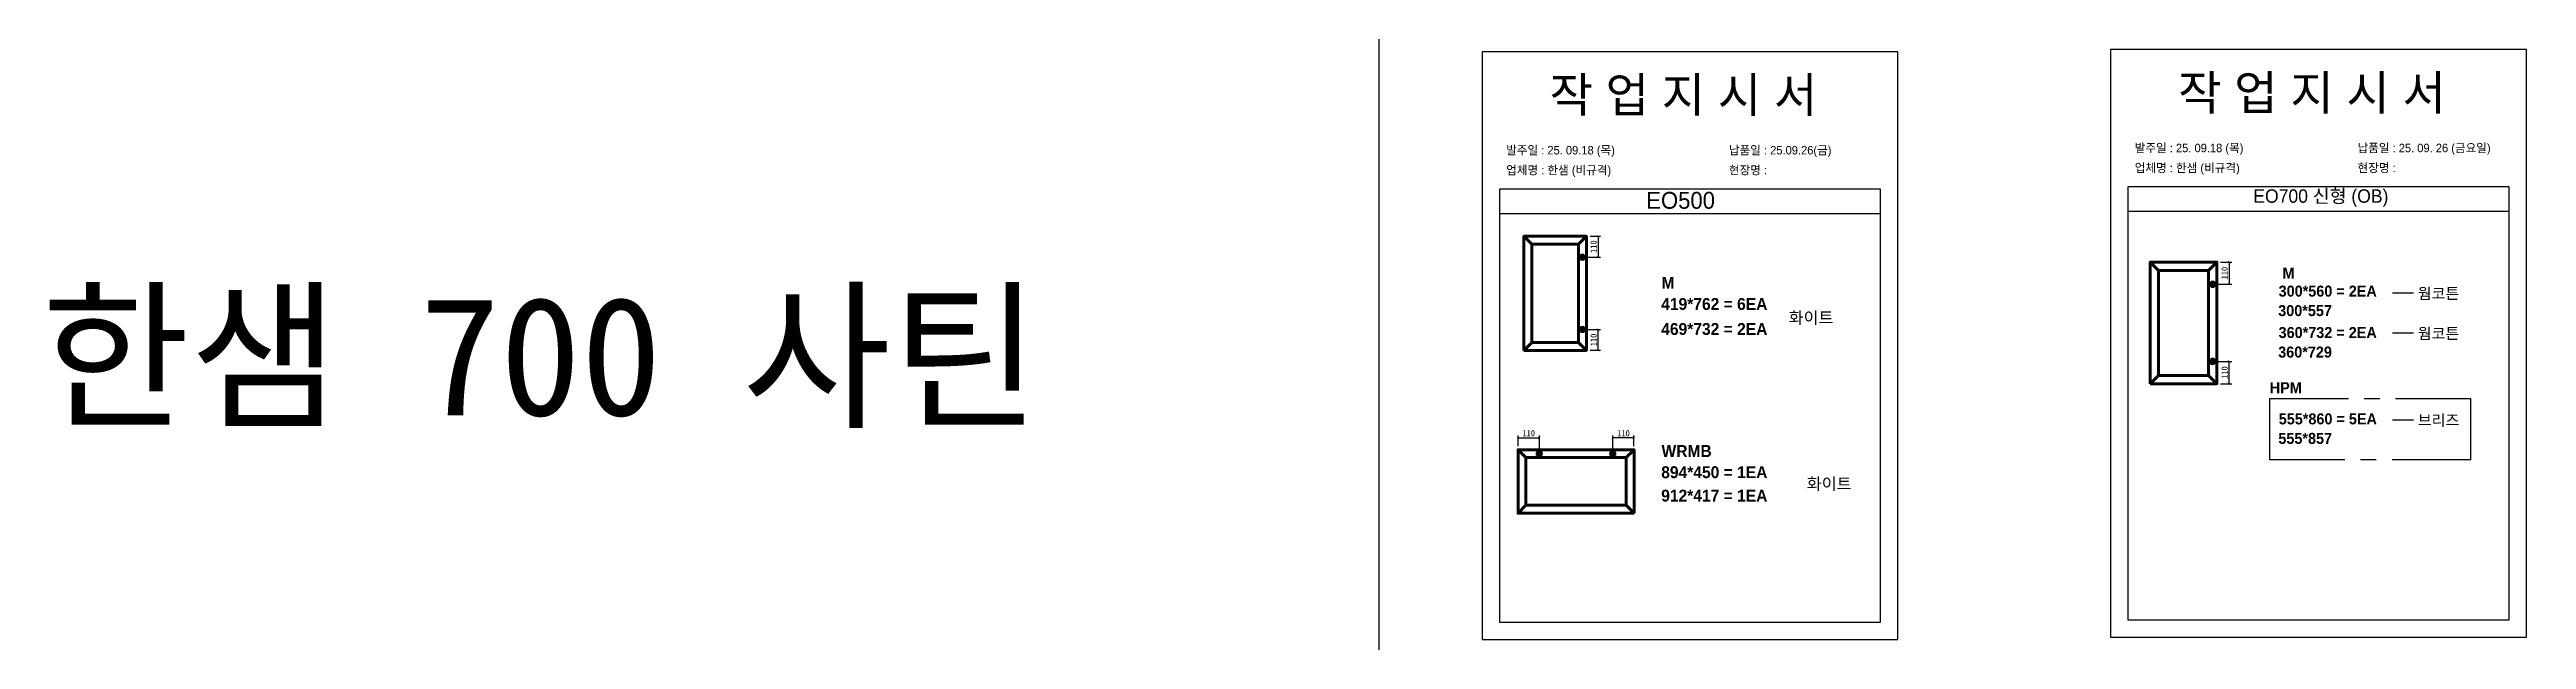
# Model space of a CAD drawing. Header units: millimetres. Extents: x -44117 to 256353, y -2095463 to 65325.
# Drawn here: x 104930 to 114936, y -324154 to -321769 of the extents above; entities that cross this region are included whole.
import ezdxf

# ---------------------------------------------------------------- set-up
doc = ezdxf.new("R2010")
doc.units = ezdxf.units.MM
doc.header["$LTSCALE"] = 10
doc.linetypes.add('CENTER', pattern=[50.8, 31.75, -6.35, 6.35, -6.35])
doc.layers.add('cen', color=1, linetype='CENTER')
doc.layers.add('Layer1', color=7, linetype='Continuous', lineweight=70)
doc.styles.add('MtX_Gulim', font='')
doc.styles.get('MtX_Gulim').set_extended_font_data('Gulim', bold=True)
doc.dimstyles.new('ISO-25', dxfattribs={"dimtxt": 2.5, "dimasz": 2.5, "dimexe": 1, "dimexo": 1, "dimtad": 1, "dimtxsty": 'Standard', "dimblk": 'ARCHTICK', "dimcen": 2.5, "dimadec": 0, "dimazin": 0, "dimtfac": 1, "dimtmove": 0, "dimatfit": 3, "dimfxl": 0, "dimarcsym": 0})

msp = doc.modelspace()

# ---------------------------------------------------------------- texts
at = {"linetype": 'Continuous', "style": 'MtX_Gulim'}
for s, height, p in [('M', 48.14284, (111441.55616, -322736.16107)), ('M', 44.50828, (113950.29955, -322695.18311)), ('419*762 = 6EA', 48.1428372, (111440.43265, -322821.80098)), ('300*560 = 2EA', 44.508282, (113934.49592, -322767.91045)), ('웜코튼', 44.508282, (114496.80854, -322777.45246)), ('469*732 = 2EA', 48.1428372, (111440.43265, -322922.85096)), ('화이트', 48.142837, (111955.13195, -322877.01824)), ('360*732 = 2EA', 44.508282, (113934.49592, -322935.3647)), ('웜코튼', 44.508282, (114496.80854, -322939.13243)), ('555*860 = 5EA', 44.508282, (113935.06134, -323284.42158)), ('브리즈', 44.508282, (114496.80854, -323290.10066)), ('WRMB', 48.142837, (111441.55616, -323416.19415)), ('894*450 = 1EA', 48.1428372, (111440.43265, -323501.83406)), ('화이트', 48.142837, (112028.30294, -323548.45746)), ('912*417 = 1EA', 48.1428372, (111440.43265, -323596.49308))]:
    msp.add_text(s, height=height, dxfattribs=at).set_placement(p)
at = {"color": 242, "linetype": 'Continuous', "true_color": 0xcd2027, "style": 'MtX_Gulim'}
for s, p in [('300*557', (113932.83904, -322846.7917)), ('360*729', (113932.83904, -323014.24595)), ('HPM', (113898.75875, -323158.31572)), ('555*857', (113933.40446, -323363.30282))]:
    msp.add_text(s, height=44.508282, dxfattribs=at).set_placement(p)
at = {"attachment_point": 1}
for s, width, gutter_width, heights, insert, char_height in [('{\\fGulim|b0|i0|c129|p50;작 업 지 시 서}', 3307.3198183, 12.5, [-155.84554], (110989.21775, -321882.19272), 140), ('{\\fGulim|b0|i0|c129|p50;작 업 지 시 서}', 3307.3198183, 12.5, [-155.84554], (113528.52659, -321873.12285), 140), ('{\\fGulim|b0|i0|c129|p50;발주일 : 25. 09.18 (목)}', 3307.3198183, 12.5, [34.50412], (110814.0084, -322158.91314), 34.3), ('{\\fGulim|b0|i0|c129|p50;납품일 : 25.09.26(금)}', 3307.3198183, 12.5, [37.67976], (111713.98638, -322158.91314), 34.3), ('{\\fGulim|b0|i0|c129|p50;발주일 : 25. 09.18 (목)}', 3307.3198183, 12.5, [34.50412], (113353.31723, -322149.84327), 34.3), ('{\\fGulim|b0|i0|c129|p50;납품일 : 25. 09. 26 (금요일)}', 3307.3198183, 12.5, [37.67976], (114253.29522, -322149.84327), 34.3), ('{\\fGulim|b0|i0|c129|p50;업체명 : 한샘 (비규격)}', 3307.3198183, 12.5, [36.11279], (110814.0084, -322239.56932), 34.3), ('{\\fGulim|b0|i0|c129|p50;현장명 : }', 3307.3198183, 12.5, [-38.2735], (111713.98638, -322239.56932), 34.3), ('{\\fGulim|b0|i0|c129|p50;업체명 : 한샘 (비규격)}', 3307.3198183, 12.5, [36.11279], (113353.31723, -322230.49945), 34.3), ('{\\fGulim|b0|i0|c129|p50;현장명 : }', 3307.3198183, 12.5, [-38.2735], (114253.29522, -322230.49945), 34.3), ('{\\fGulim|b0|i0|c129|p50;EO500}', 6570.6870665, 24.83388, [71.74566], (111379.90423, -322344.6777), 68.1441707), ('{\\fGulim|b0|i0|c129|p50;EO700 신형 (OB)}', 5224.9748335, 19.74777, [57.05176], (113832.26865, -322334.26441), 54.1878762), ('{\\f굴림|b0|i0|c129|p50;한샘} 700 {\\f굴림|b0|i0|c129|p50;사틴}', 5072.1082947, 2395.6482, [-533.35869], (104895.62473, -322768.97267), 479.1296392)]:
    msp.add_mtext_dynamic_manual_height_columns(s, width=width, gutter_width=gutter_width, heights=heights, dxfattribs=dict(at, insert=insert, char_height=char_height))

# ---------------------------------------------------------------- blocks, each defined once
blk = doc.blocks.new('_ArchTick')
at = {"color": 0, "linetype": 'ByBlock', "const_width": 0.15}
blk.add_lwpolyline([(-0.5, -0.5), (0.5, 0.5)], dxfattribs=at)
blk = doc.blocks.new('*D3395')
at = {"color": 0, "lineweight": -2}
for p, q in [((111153, -322524), (111195, -322524)), ((111185, -322524), (111185, -322609)), ((111137, -322609), (111195, -322609))]:
    blk.add_line(p, q, dxfattribs=at)
at = {"layer": 'Defpoints', "color": 0}
for p in [(111138, -322524), (111122, -322609), (111185, -322609)]:
    blk.add_point(p, dxfattribs=at)
at = {"color": 0, "lineweight": -2, "xscale": 10, "yscale": 10, "zscale": 10}
for p, rotation in [((111185, -322524), 90), ((111185, -322609), 270)]:
    blk.add_blockref('_ArchTick', p, dxfattribs=dict(at, rotation=rotation))
at = {"color": 0, "insert": (111167, -322566), "char_height": 25, "attachment_point": 5, "rotation": 90}
blk.add_mtext('110', dxfattribs=at)
blk = doc.blocks.new('*D3396')
at = {"color": 0, "lineweight": -2}
for p, q in [((111137, -322901), (111195, -322901)), ((111153, -322985), (111195, -322985)), ((111185, -322985), (111185, -322901))]:
    blk.add_line(p, q, dxfattribs=at)
at = {"layer": 'Defpoints', "color": 0}
for p in [(111122, -322901), (111138, -322985), (111185, -322901)]:
    blk.add_point(p, dxfattribs=at)
at = {"color": 0, "lineweight": -2, "xscale": 10, "yscale": 10, "zscale": 10}
for p, rotation in [((111185, -322901), 90), ((111185, -322985), 270)]:
    blk.add_blockref('_ArchTick', p, dxfattribs=dict(at, rotation=rotation))
at = {"color": 0, "insert": (111167, -322943), "char_height": 25, "attachment_point": 5, "rotation": 90}
blk.add_mtext('110', dxfattribs=at)
blk = doc.blocks.new('*D3397')
at = {"color": 0, "lineweight": -2}
for p, q in [((110862, -323372), (110862, -323329)), ((110862, -323339), (110948, -323339)), ((110948, -323388), (110948, -323329))]:
    blk.add_line(p, q, dxfattribs=at)
at = {"layer": 'Defpoints', "color": 0}
for p in [(110862, -323387), (110948, -323339), (110948, -323403)]:
    blk.add_point(p, dxfattribs=at)
at = {"color": 0, "lineweight": -2, "xscale": 10, "yscale": 10, "zscale": 10, "rotation": 180}
blk.add_blockref('_ArchTick', (110862, -323339), dxfattribs=at)
at = {"color": 0, "lineweight": -2, "xscale": 10, "yscale": 10, "zscale": 10}
blk.add_blockref('_ArchTick', (110948, -323339), dxfattribs=at)
at = {"color": 0, "insert": (110905, -323320), "char_height": 25, "attachment_point": 5}
blk.add_mtext('110', dxfattribs=at)
blk = doc.blocks.new('*D3398')
at = {"color": 0, "lineweight": -2}
for p, q in [((111245, -323388), (111245, -323329)), ((111330, -323339), (111245, -323339)), ((111330, -323372), (111330, -323329))]:
    blk.add_line(p, q, dxfattribs=at)
at = {"layer": 'Defpoints', "color": 0}
for p in [(111245, -323339), (111330, -323387), (111245, -323403)]:
    blk.add_point(p, dxfattribs=at)
at = {"color": 0, "lineweight": -2, "xscale": 10, "yscale": 10, "zscale": 10, "rotation": 180}
blk.add_blockref('_ArchTick', (111245, -323339), dxfattribs=at)
at = {"color": 0, "lineweight": -2, "xscale": 10, "yscale": 10, "zscale": 10}
blk.add_blockref('_ArchTick', (111330, -323339), dxfattribs=at)
at = {"color": 0, "insert": (111288, -323320), "char_height": 25, "attachment_point": 5}
blk.add_mtext('110', dxfattribs=at)
blk = doc.blocks.new('*D3399')
at = {"color": 0, "lineweight": -2}
for p, q in [((113700, -322628), (113745, -322628)), ((113735, -322628), (113735, -322718)), ((113683, -322718), (113745, -322718))]:
    blk.add_line(p, q, dxfattribs=at)
at = {"layer": 'Defpoints', "color": 0}
for p in [(113685, -322628), (113668, -322718), (113735, -322718)]:
    blk.add_point(p, dxfattribs=at)
at = {"color": 0, "lineweight": -2, "xscale": 10, "yscale": 10, "zscale": 10}
for p, rotation in [((113735, -322628), 90), ((113735, -322718), 270)]:
    blk.add_blockref('_ArchTick', p, dxfattribs=dict(at, rotation=rotation))
at = {"color": 0, "insert": (113716, -322673), "char_height": 25, "attachment_point": 5, "rotation": 90}
blk.add_mtext('110', dxfattribs=at)
blk = doc.blocks.new('*D3400')
at = {"color": 0, "lineweight": -2}
for p, q in [((113683, -323030), (113745, -323030)), ((113735, -323120), (113735, -323030)), ((113700, -323120), (113745, -323120))]:
    blk.add_line(p, q, dxfattribs=at)
at = {"layer": 'Defpoints', "color": 0}
for p in [(113668, -323030), (113735, -323030), (113685, -323120)]:
    blk.add_point(p, dxfattribs=at)
at = {"color": 0, "lineweight": -2, "xscale": 10, "yscale": 10, "zscale": 10}
for p, rotation in [((113735, -323030), 90), ((113735, -323120), 270)]:
    blk.add_blockref('_ArchTick', p, dxfattribs=dict(at, rotation=rotation))
at = {"color": 0, "insert": (113716, -323075), "char_height": 25, "attachment_point": 5, "rotation": 90}
blk.add_mtext('110', dxfattribs=at)

# ---------------------------------------------------------------- dimensions: what is measured, and where the dimension line sits
for base, p1, p2, angle, picture, middle in [((111185.49291, -322608.66209), (111138.39407, -322524.15098), (111122.27821, -322608.66209), 90, '*D3395', (111166.74291, -322566.40654)), ((113735.22362, -322718.35226), (113684.99072, -322628.21758), (113667.80247, -322718.35226), 90, '*D3399', (113716.47362, -322673.28492)), ((111185.49291, -322900.76151), (111138.39407, -322985.27262), (111122.27821, -322900.76151), 270, '*D3396', (111166.74291, -322943.01706)), ((113735.22362, -323029.88867), (113684.99072, -323120.02336), (113667.80247, -323029.88867), 270, '*D3400', (113716.47362, -323074.95602)), ((110947.80839, -323339.04637), (110861.93815, -323386.90266), (110947.80839, -323403.2777), 180, '*D3397', (110904.87327, -323320.29637))]:
    dim = msp.add_linear_dim(base=base, p1=p1, p2=p2, angle=angle, text='110', dimstyle='ISO-25', override={"dimscale": 10, "dimasz": 1, "dimexo": 1.5, "dimtxsty": 'Standard'})
    dim.commit()
    dim.dimension.update_dxf_attribs({"geometry": picture, "text_midpoint": middle})
dim = msp.add_linear_dim(base=(111244.60542, -323339.04637), p1=(111330.47566, -323386.90266), p2=(111244.60542, -323403.2777), text='110', dimstyle='ISO-25', override={"dimscale": 10, "dimasz": 1, "dimexo": 1.5, "dimtxsty": 'Standard'})
dim.commit()
dim.dimension.update_dxf_attribs({"geometry": '*D3398', "text_midpoint": (111287.54054, -323320.29637)})

# ---------------------------------------------------------------- linework, layer by layer
for p, q in [((112326.41115, -322333.19993), (110786.41115, -322333.19993)), ((114865.71998, -322324.13006), (113325.71998, -322324.13006)), ((112326.41115, -322433.19993), (110786.41115, -322433.19993)), ((114865.71998, -322424.13006), (113325.71998, -322424.13006)), ((114394.87413, -322752.25259), (114479.49892, -322752.25259)), ((114394.87413, -322913.93256), (114479.49892, -322913.93256)), ((114394.87413, -323266.16392), (114479.49892, -323266.16392))]:
    msp.add_line(p, q)
at = {"color": 1}
for p in [(110300.49669, 21924.9366), (110300.49669, 14161.07811), (110300.49669, 18584.38997), (110300.49669, 10820.53148), (110300.49669, 18627.87121), (110300.49669, 10864.01272), (110300.49669, 15287.32457), (110300.49669, 7523.46608), (110300.49669, 3746.75115), (110300.49669, 21924.9366), (110300.49669, 14161.07811), (110300.49669, 18584.38997), (110300.49669, 10820.53148), (110300.49669, 18627.87121), (110300.49669, 10864.01272), (110300.49669, 15287.32457), (110300.49669, 7523.46608), (110300.49669, 3746.75115), (110300.49669, 21924.9366), (110300.49669, 14161.07811), (110300.49669, 18584.38997), (110300.49669, 10820.53148), (110300.49669, 18627.87121), (110300.49669, 10864.01272), (110300.49669, 15287.32457), (110300.49669, 7523.46608), (110300.49669, 3746.75115), (110300.49669, 21924.9366), (110300.49669, 14161.07811), (110300.49669, 18584.38997), (110300.49669, 10820.53148), (110300.49669, 18627.87121), (110300.49669, 10864.01272), (110300.49669, 15287.32457), (110300.49669, 7523.46608), (110300.49669, 3746.75115), (110300.49669, 21924.9366), (110300.49669, 14161.07811), (110300.49669, 18584.38997), (110300.49669, 10820.53148), (110300.49669, 18627.87121), (110300.49669, 10864.01272), (110300.49669, 15287.32457), (110300.49669, 7523.46608), (110300.49669, 3746.75115), (110300.49669, 21924.9366), (110300.49669, 14161.07811), (110300.49669, 18584.38997), (110300.49669, 10820.53148), (110300.49669, 18627.87121), (110300.49669, 10864.01272), (110300.49669, 15287.32457), (110300.49669, 7523.46608), (110300.49669, 3746.75115), (110300.49669, 21924.9366), (110300.49669, 14161.07811), (110300.49669, 18584.38997), (110300.49669, 10820.53148), (110300.49669, 18627.87121), (110300.49669, 10864.01272), (110300.49669, 15287.32457), (110300.49669, 7523.46608), (110300.49669, 3746.75115), (110300.49669, 21924.9366), (110300.49669, 14161.07811), (110300.49669, 18584.38997), (110300.49669, 10820.53148), (110300.49669, 18627.87121), (110300.49669, 10864.01272), (110300.49669, 15287.32457), (110300.49669, 7523.46608), (110300.49669, 3746.75115), (110300.49669, 21924.9366), (110300.49669, 14161.07811), (110300.49669, 18584.38997), (110300.49669, 10820.53148), (110300.49669, 18627.87121), (110300.49669, 10864.01272), (110300.49669, 15287.32457), (110300.49669, 7523.46608), (110300.49669, 3746.75115), (110300.49669, 21924.9366), (110300.49669, 14161.07811), (110300.49669, 18584.38997), (110300.49669, 10820.53148), (110300.49669, 18627.87121), (110300.49669, 10864.01272), (110300.49669, 15287.32457), (110300.49669, 7523.46608), (110300.49669, 3746.75115), (110300.49669, 12702.87182), (110300.49669, 4939.01333), (110300.49669, 9362.32519), (110300.49669, 1598.4667), (110300.49669, 9405.80642), (110300.49669, 1641.94794), (110300.49669, 6065.25979), (110300.49669, -1698.5987), (110300.49669, -5475.31363), (110300.49669, 12702.87182), (110300.49669, 4939.01333), (110300.49669, 9362.32519), (110300.49669, 1598.4667), (110300.49669, 9405.80642), (110300.49669, 1641.94794), (110300.49669, 6065.25979), (110300.49669, -1698.5987), (110300.49669, -5475.31363), (110300.49669, 12702.87182), (110300.49669, 4939.01333), (110300.49669, 9362.32519), (110300.49669, 1598.4667), (110300.49669, 9405.80642), (110300.49669, 1641.94794), (110300.49669, 6065.25979), (110300.49669, -1698.5987), (110300.49669, -5475.31363), (110300.49669, 12702.87182), (110300.49669, 4939.01333), (110300.49669, 9362.32519), (110300.49669, 1598.4667), (110300.49669, 9405.80642), (110300.49669, 1641.94794), (110300.49669, 6065.25979), (110300.49669, -1698.5987), (110300.49669, -5475.31363), (110300.49669, 12702.87182), (110300.49669, 4939.01333), (110300.49669, 9362.32519), (110300.49669, 1598.4667), (110300.49669, 9405.80642), (110300.49669, 1641.94794), (110300.49669, 6065.25979), (110300.49669, -1698.5987), (110300.49669, -5475.31363)]:
    msp.add_xline(p, (0, 1), dxfattribs=at)
for points in [[(110716.41115, -324154.03021), (112396.41115, -324154.03021), (112396.41115, -321778.03021), (110716.41115, -321778.03021)], [(113255.71998, -324144.96034), (114935.71998, -324144.96034), (114935.71998, -321768.96034), (113255.71998, -321768.96034)]]:
    msp.add_lwpolyline(points, close=True)
for points in [[(110786.41115, -322333.19993), (110786.41115, -324084.03021), (112326.41115, -324084.03021), (112326.41115, -322333.19993)], [(113325.71998, -322324.13006), (113325.71998, -324074.96034), (114865.71998, -324074.96034), (114865.71998, -322324.13006)]]:
    msp.add_lwpolyline(points)
at = {"layer": 'cen'}
msp.add_lwpolyline([(113898.75875, -323179.64431), (114710.04574, -323179.64431), (114710.04574, -323427.93855), (113898.75875, -323427.93855)], close=True, dxfattribs=at)
at = {"layer": 'Layer1'}
for p, q in [((110917.50323, -322555.70682), (110885.94739, -322524.15098)), ((111106.83824, -322555.70682), (111138.39407, -322524.15098)), ((111122.27821, -322595.54556), (111122.27821, -322621.77863)), ((113449.40126, -322661.87321), (113415.74562, -322628.21758)), ((113651.33508, -322661.87321), (113684.99072, -322628.21758)), ((113667.80247, -322704.36292), (113667.80247, -322732.34161)), ((111122.27821, -322913.87804), (111122.27821, -322887.64497)), ((110885.94739, -322985.27262), (110917.50323, -322953.71678)), ((111138.39407, -322985.27262), (111106.83824, -322953.71678)), ((111106.83824, -322953.71678), (111138.39407, -322985.27262)), ((113415.74562, -323120.02336), (113449.40126, -323086.36773)), ((113684.99072, -323120.02336), (113651.33508, -323086.36773)), ((113651.33508, -323086.36773), (113684.99072, -323120.02336)), ((113667.80247, -323043.87802), (113667.80247, -323015.89933)), ((110894.00147, -323418.96599), (110861.93815, -323386.90266)), ((111330.47566, -323386.90266), (111298.41234, -323418.96599)), ((111298.41234, -323418.96599), (111330.47566, -323386.90266)), ((110934.48091, -323403.2777), (110961.13587, -323403.2777)), ((111257.9329, -323403.2777), (111231.27794, -323403.2777)), ((110894.00147, -323611.34593), (110861.93815, -323643.40926)), ((111330.47566, -323643.40926), (111298.41234, -323611.34593))]:
    msp.add_line(p, q, dxfattribs=at)
for points in [[(110885.94739, -322985.27262), (111138.39407, -322985.27262), (111138.39407, -322524.15098), (110885.94739, -322524.15098)], [(110917.50323, -322953.71678), (111106.83824, -322953.71678), (111106.83824, -322555.70682), (110917.50323, -322555.70682)], [(111135.39475, -322608.66209), (111109.16168, -322608.66209)], [(113415.74562, -323120.02336), (113684.99072, -323120.02336), (113684.99072, -322628.21758), (113415.74562, -322628.21758)], [(113449.40126, -323086.36773), (113651.33508, -323086.36773), (113651.33508, -322661.87321), (113449.40126, -322661.87321)], [(113681.79181, -322718.35226), (113653.81312, -322718.35226)], [(111135.39475, -322900.76151), (111109.16168, -322900.76151)], [(113681.79181, -323029.88867), (113653.81312, -323029.88867)], [(111330.47566, -323643.40926), (111330.47566, -323386.90266), (110861.93815, -323386.90266), (110861.93815, -323643.40926)], [(110947.80839, -323389.95022), (110947.80839, -323416.60518)], [(111244.60542, -323389.95022), (111244.60542, -323416.60518)], [(111298.41234, -323611.34593), (111298.41234, -323418.96599), (110894.00147, -323418.96599), (110894.00147, -323611.34593)]]:
    msp.add_lwpolyline(points, close=True, dxfattribs=at)
for centre, radius in [((111122.27821, -322608.66209), 8.74436), ((113667.80247, -322718.35226), 9.32623), ((111122.27821, -322900.76151), 8.74436), ((113667.80247, -323029.88867), 9.32623), ((110947.80839, -323403.2777), 8.88499), ((111244.60542, -323403.2777), 8.88499)]:
    msp.add_circle(centre, radius, dxfattribs=at)

msp.set_redraw_order([(e.dxf.handle, doc.entitydb.next_handle()) for e in msp.query("TEXT MTEXT ATTDEF DIMENSION ARC_DIMENSION")])  # texts and dimensions are drawn at this point

doc.saveas('drawing.dxf')
